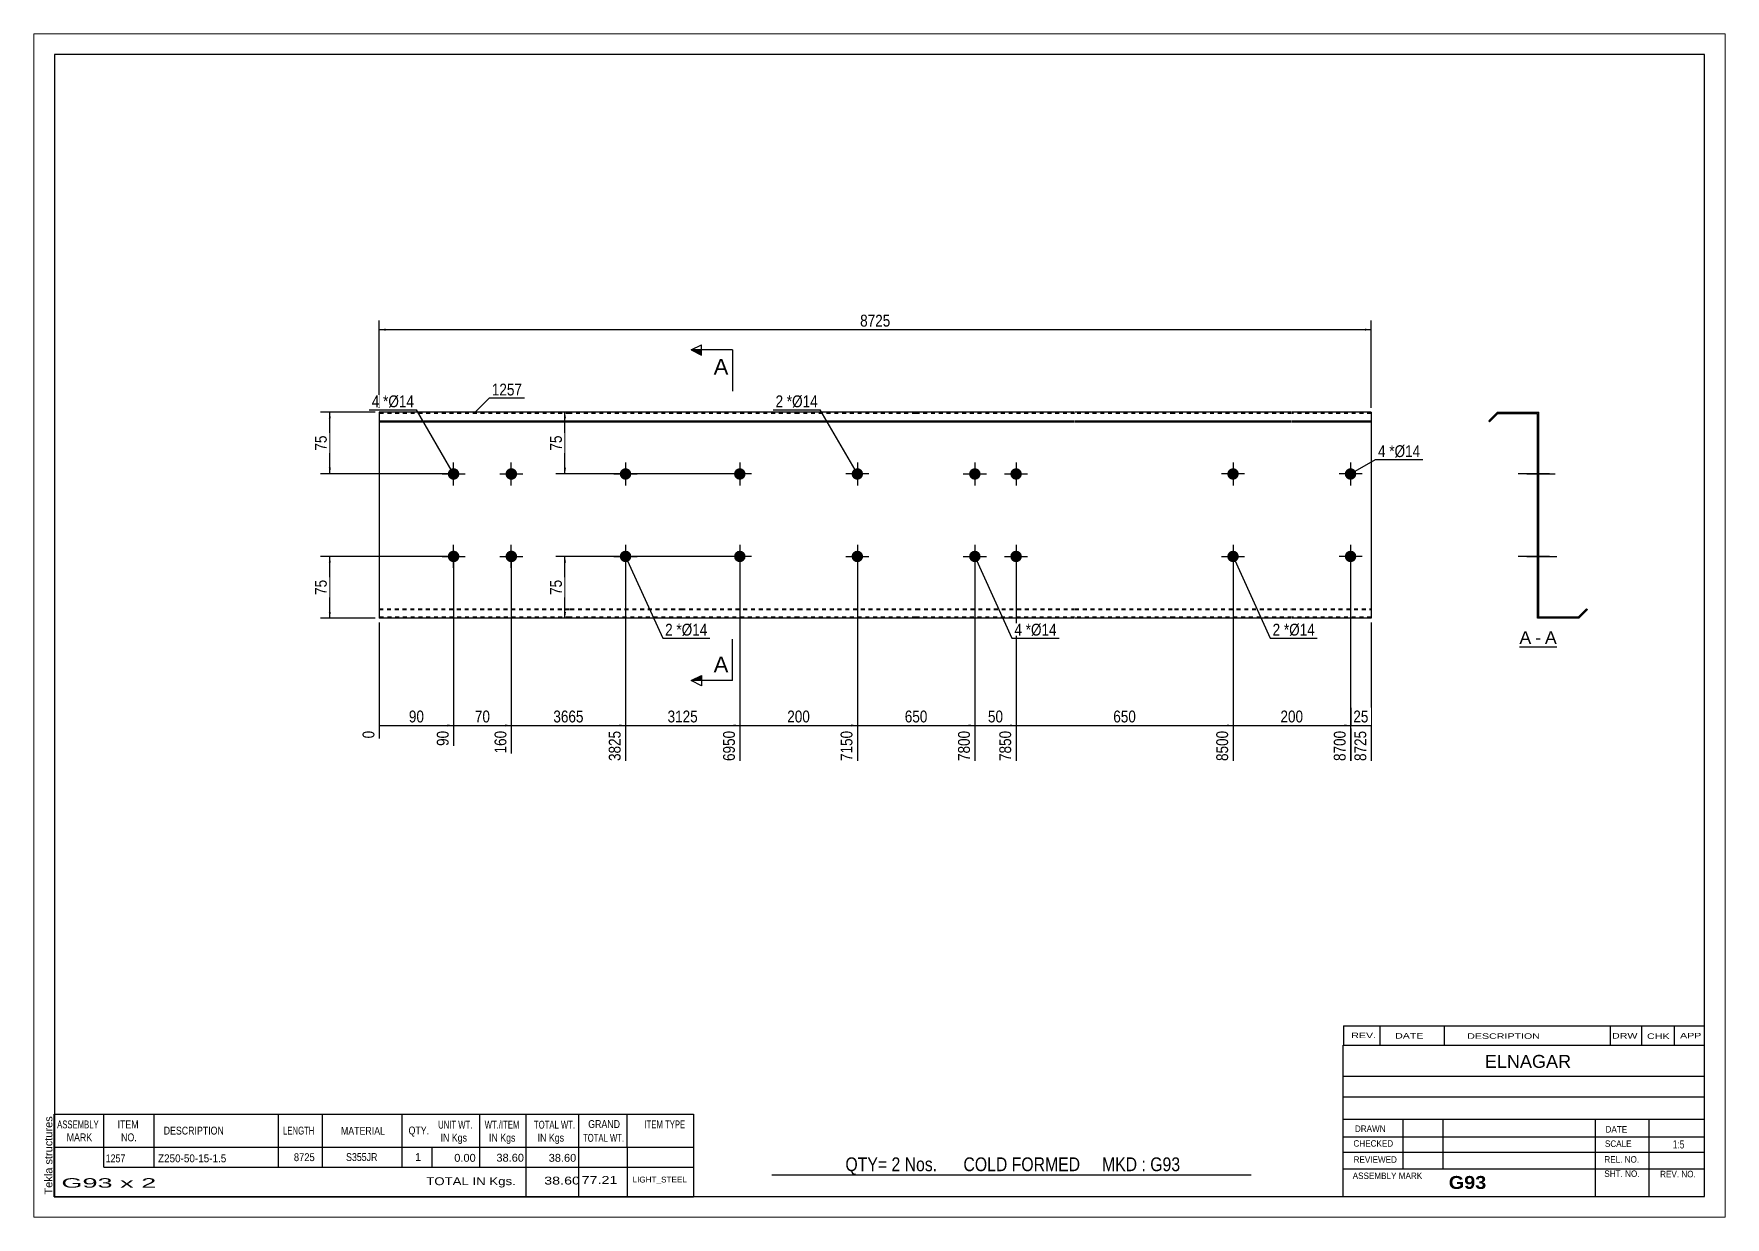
# Paper-space layout 'Layout1' of a CAD drawing. Header units: millimetres. Extents: x 0 to 410, y 0 to 287.
# The model-space entities are those that its viewports show. They can reach past a viewport. Long polylines and large blocks are cut down to what shows.
import ezdxf

# ---------------------------------------------------------------- set-up
doc = ezdxf.new("R2010")
doc.units = ezdxf.units.MM
doc.linetypes.add('DXK_LINE_DOT1', pattern=[1.8814, 0.9407, -0.9407])
doc.layers.add('Viewport layer', color=7, linetype='Continuous', plot=False)
doc.styles.add('Arial', font='ARIAL.TTF', dxfattribs={"height": 0.2})
doc.styles.add('Arial Bold', font='ARIALBD.TTF', dxfattribs={"height": 0.2})
doc.styles.add('Arial Narrow', font='ARIALN.TTF', dxfattribs={"height": 0.2})

# ---------------------------------------------------------------- blocks, each defined once
blk = doc.blocks.new('Unknown-629276548-2750')
at = {"color": 5, "linetype": 'Continuous'}
for p, q in [((321.25, 111.75), (-78.75, 111.75)), ((-78.75, 111.75), (-78.75, -165.25)), ((321.25, -165.25), (321.25, 111.75)), ((-78.75, -165.25), (321.25, -165.25))]:
    blk.add_line(p, q, dxfattribs=at)
at = {"color": 174, "linetype": 'Continuous', "style": 'Arial'}
blk.add_text('Tekla structures', height=1.9102, rotation=90, dxfattribs=at).set_placement((-79.25, -164.75))
blk = doc.blocks.new('Unknown-629276548-12 - 2345')
at = {"color": 7, "linetype": 'Continuous'}
blk.add_line((276.38, -31.95), (285.41, -31.95), dxfattribs=at)
at = {"color": 0, "linetype": 'Continuous'}
blk.add_wipeout([(279.22, -31.2), (279.22, -28), (276.38, -28), (276.38, -31.2)], dxfattribs=at)
blk.add_wipeout([(281.6, -31.2), (281.6, -28), (280.18, -28), (280.18, -31.2)], dxfattribs=at)
at = {"color": 96, "linetype": 'Continuous', "style": 'Arial'}
blk.add_text('A', height=3.06, dxfattribs=at).set_placement((276.38, -31.2))
at = {"color": 0, "linetype": 'Continuous'}
blk.add_wipeout([(285.41, -31.2), (285.41, -28), (282.56, -28), (282.56, -31.2)], dxfattribs=at)
at = {"color": 96, "linetype": 'Continuous', "style": 'Arial'}
for s, p in [('A', (282.56, -31.2)), ('-', (280.18, -31.2))]:
    blk.add_text(s, height=3.06, dxfattribs=at).set_placement(p)
blk = doc.blocks.new('Bolt-629276548-2340 - 2331')
at = {"linetype": 'Continuous'}
blk.add_hatch(color=3, dxfattribs=at).paths.add_polyline_path([(208.35, 10, -1), (205.55, 10, -1)])
at = {"color": 3, "linetype": 'Continuous'}
for p, q in [((206.95, 12.8), (206.95, 7.2)), ((209.75, 10), (204.15, 10))]:
    blk.add_line(p, q, dxfattribs=at)
blk = doc.blocks.new('Part-629276548-2334 - 2331')
at = {"color": 2, "linetype": 'Continuous'}
for p, q in [((0, 25), (0, -25)), ((46.19, 25), (0, 25)), ((73.09, 25), (46.29, 25)), ((101.58, 25), (73.19, 25)), ((130.07, 25), (101.68, 25)), ((168.56, 25), (130.17, 25)), ((192.66, 25), (168.66, 25)), ((221.15, 25), (192.76, 25)), ((240.44, 25), (221.25, 25)), ((240.44, 25), (240.44, -25)), ((0, 22.88), (46.19, 22.88)), ((0, 22.67), (46.19, 22.67)), ((46.29, 22.88), (73.09, 22.88)), ((46.29, 22.67), (73.09, 22.67)), ((73.19, 22.88), (101.58, 22.88)), ((73.19, 22.67), (101.58, 22.67)), ((101.68, 22.88), (130.07, 22.88)), ((101.68, 22.67), (130.07, 22.67)), ((130.17, 22.88), (168.56, 22.88)), ((130.17, 22.67), (168.56, 22.67)), ((168.66, 22.88), (192.66, 22.88)), ((168.66, 22.67), (192.66, 22.67)), ((192.76, 22.88), (221.15, 22.88)), ((192.76, 22.67), (221.15, 22.67)), ((221.25, 22.88), (240.44, 22.88)), ((221.25, 22.67), (240.44, 22.67)), ((46.19, -25), (0, -25)), ((73.09, -25), (46.29, -25)), ((101.58, -25), (73.19, -25)), ((130.07, -25), (101.68, -25)), ((168.56, -25), (130.17, -25)), ((192.66, -25), (168.66, -25)), ((221.15, -25), (192.76, -25)), ((240.44, -25), (221.25, -25))]:
    blk.add_line(p, q, dxfattribs=at)
at = {"color": 7, "linetype": 'DXK_LINE_DOT1'}
for p, q in [((46.19, 24.7), (0, 24.7)), ((73.09, 24.7), (46.29, 24.7)), ((101.58, 24.7), (73.19, 24.7)), ((130.07, 24.7), (101.68, 24.7)), ((168.56, 24.7), (130.17, 24.7)), ((192.66, 24.7), (168.66, 24.7)), ((221.15, 24.7), (192.76, 24.7)), ((240.44, 24.7), (221.25, 24.7)), ((0, -22.67), (46.19, -22.67)), ((0, -22.88), (46.19, -22.88)), ((46.29, -22.67), (73.09, -22.67)), ((46.29, -22.88), (73.09, -22.88)), ((73.19, -22.67), (101.58, -22.67)), ((73.19, -22.88), (101.58, -22.88)), ((101.68, -22.67), (130.07, -22.67)), ((101.68, -22.88), (130.07, -22.88)), ((130.17, -22.67), (168.56, -22.67)), ((130.17, -22.88), (168.56, -22.88)), ((168.66, -22.67), (192.66, -22.67)), ((168.66, -22.88), (192.66, -22.88)), ((192.76, -22.67), (221.15, -22.67)), ((192.76, -22.88), (221.15, -22.88)), ((221.25, -22.67), (240.44, -22.67)), ((221.25, -22.88), (240.44, -22.88)), ((46.19, -24.7), (0, -24.7)), ((73.09, -24.7), (46.29, -24.7)), ((101.58, -24.7), (73.19, -24.7)), ((130.07, -24.7), (101.68, -24.7)), ((168.56, -24.7), (130.17, -24.7)), ((192.66, -24.7), (168.66, -24.7)), ((221.15, -24.7), (192.76, -24.7)), ((240.44, -24.7), (221.25, -24.7))]:
    blk.add_line(p, q, dxfattribs=at)
blk = doc.blocks.new('Bolt-629276548-2335 - 2331')
at = {"linetype": 'Continuous'}
for points in [[(88.79, -10, -1), (85.99, -10, -1)], [(236.84, -10, -1), (234.04, -10, -1)]]:
    blk.add_hatch(color=3, dxfattribs=at).paths.add_polyline_path(points)
at = {"color": 3, "linetype": 'Continuous'}
for p, q in [((87.39, -7.2), (87.39, -12.8)), ((235.44, -7.2), (235.44, -12.8)), ((90.19, -10), (84.59, -10)), ((238.24, -10), (232.64, -10))]:
    blk.add_line(p, q, dxfattribs=at)
blk = doc.blocks.new('Bolt-629276548-2336 - 2331')
at = {"linetype": 'Continuous'}
for points in [[(88.79, 10, -1), (85.99, 10, -1)], [(236.84, 10, -1), (234.04, 10, -1)]]:
    blk.add_hatch(color=3, dxfattribs=at).paths.add_polyline_path(points)
at = {"color": 3, "linetype": 'Continuous'}
for p, q in [((87.39, 12.8), (87.39, 7.2)), ((235.44, 12.8), (235.44, 7.2)), ((90.19, 10), (84.59, 10)), ((238.24, 10), (232.64, 10))]:
    blk.add_line(p, q, dxfattribs=at)
blk = doc.blocks.new('Bolt-629276548-2337 - 2331')
at = {"linetype": 'Continuous'}
for points in [[(145.76, 10, -1), (142.96, 10, -1)], [(155.76, 10, -1), (152.96, 10, -1)], [(145.76, -10, -1), (142.96, -10, -1)], [(155.76, -10, -1), (152.96, -10, -1)]]:
    blk.add_hatch(color=3, dxfattribs=at).paths.add_polyline_path(points)
at = {"color": 3, "linetype": 'Continuous'}
for p, q in [((144.36, 12.8), (144.36, 7.2)), ((154.36, 12.8), (154.36, 7.2)), ((141.56, 10), (147.16, 10)), ((151.56, 10), (157.16, 10)), ((144.36, -7.2), (144.36, -12.8)), ((154.36, -7.2), (154.36, -12.8)), ((141.56, -10), (147.16, -10)), ((151.56, -10), (157.16, -10))]:
    blk.add_line(p, q, dxfattribs=at)
blk = doc.blocks.new('Bolt-629276548-2338 - 2331')
at = {"linetype": 'Continuous'}
blk.add_hatch(color=3, dxfattribs=at).paths.add_polyline_path([(117.28, -10, -1), (114.48, -10, -1)])
at = {"color": 3, "linetype": 'Continuous'}
for p, q in [((115.88, -7.2), (115.88, -12.8)), ((113.08, -10), (118.68, -10))]:
    blk.add_line(p, q, dxfattribs=at)
blk = doc.blocks.new('Bolt-629276548-2339 - 2331')
at = {"linetype": 'Continuous'}
blk.add_hatch(color=3, dxfattribs=at).paths.add_polyline_path([(208.35, -10, -1), (205.55, -10, -1)])
at = {"color": 3, "linetype": 'Continuous'}
for p, q in [((206.95, -7.2), (206.95, -12.8)), ((204.15, -10), (209.75, -10))]:
    blk.add_line(p, q, dxfattribs=at)
blk = doc.blocks.new('Bolt-629276548-2341 - 2331')
at = {"linetype": 'Continuous'}
blk.add_hatch(color=3, dxfattribs=at).paths.add_polyline_path([(117.28, 10, -1), (114.48, 10, -1)])
at = {"color": 3, "linetype": 'Continuous'}
for p, q in [((115.88, 12.8), (115.88, 7.2)), ((118.68, 10), (113.08, 10))]:
    blk.add_line(p, q, dxfattribs=at)
blk = doc.blocks.new('Bolt-629276548-2342 - 2331')
at = {"linetype": 'Continuous'}
for points in [[(61.09, 10, -1), (58.29, 10, -1)], [(61.09, -10, -1), (58.29, -10, -1)]]:
    blk.add_hatch(color=3, dxfattribs=at).paths.add_polyline_path(points)
at = {"color": 3, "linetype": 'Continuous'}
for p, q in [((59.69, 12.8), (59.69, 7.2)), ((56.89, 10), (62.49, 10)), ((59.69, -7.2), (59.69, -12.8)), ((56.89, -10), (62.49, -10))]:
    blk.add_line(p, q, dxfattribs=at)
blk = doc.blocks.new('Bolt-629276548-2343 - 2331')
at = {"linetype": 'Continuous'}
for points in [[(16.6, 10), (16.63, 10.29), (16.72, 10.57), (16.87, 10.82), (17.06, 11.04), (17.3, 11.21), (17.57, 11.33), (17.85, 11.39), (18.15, 11.39), (18.43, 11.33), (18.7, 11.21), (18.94, 11.04), (19.13, 10.82), (19.28, 10.57), (19.37, 10.29), (19.4, 10), (19.37, 9.71), (19.28, 9.43), (19.13, 9.18), (18.94, 8.96), (18.7, 8.79), (18.43, 8.67), (18.15, 8.61), (17.85, 8.61), (17.57, 8.67), (17.3, 8.79), (17.06, 8.96), (16.87, 9.18), (16.72, 9.43), (16.63, 9.71)], [(30.6, 10), (30.63, 10.29), (30.72, 10.57), (30.87, 10.82), (31.06, 11.04), (31.3, 11.21), (31.57, 11.33), (31.85, 11.39), (32.15, 11.39), (32.43, 11.33), (32.7, 11.21), (32.94, 11.04), (33.13, 10.82), (33.28, 10.57), (33.37, 10.29), (33.4, 10), (33.37, 9.71), (33.28, 9.43), (33.13, 9.18), (32.94, 8.96), (32.7, 8.79), (32.43, 8.67), (32.15, 8.61), (31.85, 8.61), (31.57, 8.67), (31.3, 8.79), (31.06, 8.96), (30.87, 9.18), (30.72, 9.43), (30.63, 9.71)], [(16.6, -10), (16.63, -9.71), (16.72, -9.43), (16.87, -9.18), (17.06, -8.96), (17.3, -8.79), (17.57, -8.67), (17.85, -8.61), (18.15, -8.61), (18.43, -8.67), (18.7, -8.79), (18.94, -8.96), (19.13, -9.18), (19.28, -9.43), (19.37, -9.71), (19.4, -10), (19.37, -10.29), (19.28, -10.57), (19.13, -10.82), (18.94, -11.04), (18.7, -11.21), (18.43, -11.33), (18.15, -11.39), (17.85, -11.39), (17.57, -11.33), (17.3, -11.21), (17.06, -11.04), (16.87, -10.82), (16.72, -10.57), (16.63, -10.29)], [(30.6, -10), (30.63, -9.71), (30.72, -9.43), (30.87, -9.18), (31.06, -8.96), (31.3, -8.79), (31.57, -8.67), (31.85, -8.61), (32.15, -8.61), (32.43, -8.67), (32.7, -8.79), (32.94, -8.96), (33.13, -9.18), (33.28, -9.43), (33.37, -9.71), (33.4, -10), (33.37, -10.29), (33.28, -10.57), (33.13, -10.82), (32.94, -11.04), (32.7, -11.21), (32.43, -11.33), (32.15, -11.39), (31.85, -11.39), (31.57, -11.33), (31.3, -11.21), (31.06, -11.04), (30.87, -10.82), (30.72, -10.57), (30.63, -10.29)]]:
    blk.add_hatch(color=3, dxfattribs=at).paths.add_polyline_path(points)
at = {"color": 3, "linetype": 'Continuous'}
for p, q in [((18, 7.2), (18, 12.8)), ((32, 7.2), (32, 12.8)), ((15.2, 10), (20.8, 10)), ((29.2, 10), (34.8, 10)), ((18, -12.8), (18, -7.2)), ((32, -12.8), (32, -7.2)), ((15.2, -10), (20.8, -10)), ((29.2, -10), (34.8, -10))]:
    blk.add_line(p, q, dxfattribs=at)
blk = doc.blocks.new('Bolt-629276548-2347 - 2345')
at = {"linetype": 'Continuous'}
blk.add_hatch(color=3, dxfattribs=at).paths.add_polyline_path([(281.04, -11.4), (281.04, -8.6), (280.74, -8.6), (280.74, -11.4)])
blk.add_hatch(color=3, dxfattribs=at).paths.add_polyline_path([(281.04, -11.4), (281.04, -8.6), (280.74, -8.6), (280.74, -11.4)])
at = {"color": 3, "linetype": 'Continuous'}
for p, q in [((282.64, -10), (276.04, -10)), ((282.64, -10), (276.04, -10)), ((281.04, -8.6), (280.74, -8.6)), ((281.04, -8.6), (280.74, -8.6)), ((281.04, -11.4), (280.74, -11.4)), ((281.04, -11.4), (280.74, -11.4))]:
    blk.add_line(p, q, dxfattribs=at)
blk = doc.blocks.new('Bolt-629276548-2355 - 2345')
at = {"linetype": 'Continuous'}
for points in [[(280.74, 11.4), (280.74, 8.6), (281.04, 8.6), (281.04, 11.4)], [(280.74, 11.4), (280.74, 8.6), (281.04, 8.6), (281.04, 11.4)], [(280.74, -8.6), (280.74, -11.4), (281.04, -11.4), (281.04, -8.6)], [(280.74, -8.6), (280.74, -11.4), (281.04, -11.4), (281.04, -8.6)]]:
    blk.add_hatch(color=3, dxfattribs=at).paths.add_polyline_path(points)
at = {"color": 3, "linetype": 'Continuous'}
for p, q in [((283.64, 10), (277.04, 10)), ((283.64, 10), (277.04, 10)), ((281.04, 11.4), (280.74, 11.4)), ((281.04, 11.4), (280.74, 11.4)), ((281.04, 8.6), (280.74, 8.6)), ((281.04, 8.6), (280.74, 8.6)), ((283.64, -10), (277.04, -10)), ((283.64, -10), (277.04, -10)), ((281.04, -8.6), (280.74, -8.6)), ((281.04, -8.6), (280.74, -8.6)), ((281.04, -11.4), (280.74, -11.4)), ((281.04, -11.4), (280.74, -11.4))]:
    blk.add_line(p, q, dxfattribs=at)
blk = doc.blocks.new('Part-629276548-2346 - 2345')
at = {"color": 2, "linetype": 'Continuous'}
for p, q in [((271.04, 25), (268.92, 22.88)), ((269.13, 22.67), (271.17, 24.7)), ((271.04, 25), (281.04, 25)), ((271.17, 24.7), (280.74, 24.7)), ((280.74, -25), (280.74, 24.7)), ((281.04, -24.7), (281.04, 25)), ((268.92, 22.88), (269.13, 22.67)), ((290.62, -24.7), (292.65, -22.67)), ((292.86, -22.88), (290.74, -25)), ((292.65, -22.67), (292.86, -22.88)), ((290.74, -25), (280.74, -25)), ((290.62, -24.7), (281.04, -24.7))]:
    blk.add_line(p, q, dxfattribs=at)
blk = doc.blocks.new('Bolt-629276548-2348 - 2345')
at = {"linetype": 'Continuous'}
blk.add_hatch(color=3, dxfattribs=at).paths.add_polyline_path([(281.04, 8.6), (281.04, 11.4), (280.74, 11.4), (280.74, 8.6)])
blk.add_hatch(color=3, dxfattribs=at).paths.add_polyline_path([(281.04, 8.6), (281.04, 11.4), (280.74, 11.4), (280.74, 8.6)])
at = {"color": 3, "linetype": 'Continuous'}
for p, q in [((282.64, 10), (276.04, 10)), ((282.64, 10), (276.04, 10)), ((281.04, 11.4), (280.74, 11.4)), ((281.04, 11.4), (280.74, 11.4)), ((281.04, 8.6), (280.74, 8.6)), ((281.04, 8.6), (280.74, 8.6))]:
    blk.add_line(p, q, dxfattribs=at)
blk = doc.blocks.new('Bolt-629276548-2349 - 2345')
at = {"linetype": 'Continuous'}
for points in [[(281.04, 8.6), (281.04, 11.4), (280.74, 11.4), (280.74, 8.6)], [(281.04, 8.6), (281.04, 11.4), (280.74, 11.4), (280.74, 8.6)], [(281.04, -11.4), (281.04, -8.6), (280.74, -8.6), (280.74, -11.4)], [(281.04, -11.4), (281.04, -8.6), (280.74, -8.6), (280.74, -11.4)]]:
    blk.add_hatch(color=3, dxfattribs=at).paths.add_polyline_path(points)
at = {"color": 3, "linetype": 'Continuous'}
for p, q in [((278.14, 10), (284.74, 10)), ((278.14, 10), (284.74, 10)), ((280.74, 11.4), (281.04, 11.4)), ((280.74, 11.4), (281.04, 11.4)), ((280.74, 8.6), (281.04, 8.6)), ((280.74, 8.6), (281.04, 8.6)), ((278.14, -10), (284.74, -10)), ((278.14, -10), (284.74, -10)), ((280.74, -8.6), (281.04, -8.6)), ((280.74, -8.6), (281.04, -8.6)), ((280.74, -11.4), (281.04, -11.4)), ((280.74, -11.4), (281.04, -11.4))]:
    blk.add_line(p, q, dxfattribs=at)
blk = doc.blocks.new('Bolt-629276548-2350 - 2345')
at = {"linetype": 'Continuous'}
blk.add_hatch(color=3, dxfattribs=at).paths.add_polyline_path([(281.04, -11.4), (281.04, -8.6), (280.74, -8.6), (280.74, -11.4)])
at = {"color": 3, "linetype": 'Continuous'}
for p, q in [((278.84, -10), (285.44, -10)), ((280.74, -8.6), (281.04, -8.6)), ((280.74, -11.4), (281.04, -11.4))]:
    blk.add_line(p, q, dxfattribs=at)
blk = doc.blocks.new('Bolt-629276548-2351 - 2345')
at = {"linetype": 'Continuous'}
blk.add_hatch(color=3, dxfattribs=at).paths.add_polyline_path([(281.04, -11.4), (281.04, -8.6), (280.74, -8.6), (280.74, -11.4)])
at = {"color": 3, "linetype": 'Continuous'}
for p, q in [((278.84, -10), (285.44, -10)), ((280.74, -8.6), (281.04, -8.6)), ((280.74, -11.4), (281.04, -11.4))]:
    blk.add_line(p, q, dxfattribs=at)
blk = doc.blocks.new('Bolt-629276548-2352 - 2345')
at = {"linetype": 'Continuous'}
blk.add_hatch(color=3, dxfattribs=at).paths.add_polyline_path([(281.04, 8.6), (281.04, 11.4), (280.74, 11.4), (280.74, 8.6)])
at = {"color": 3, "linetype": 'Continuous'}
for p, q in [((282.64, 10), (276.04, 10)), ((281.04, 11.4), (280.74, 11.4)), ((281.04, 8.6), (280.74, 8.6))]:
    blk.add_line(p, q, dxfattribs=at)
blk = doc.blocks.new('Bolt-629276548-2353 - 2345')
at = {"linetype": 'Continuous'}
blk.add_hatch(color=3, dxfattribs=at).paths.add_polyline_path([(281.04, 8.6), (281.04, 11.4), (280.74, 11.4), (280.74, 8.6)])
at = {"color": 3, "linetype": 'Continuous'}
for p, q in [((282.64, 10), (276.04, 10)), ((281.04, 11.4), (280.74, 11.4)), ((281.04, 8.6), (280.74, 8.6))]:
    blk.add_line(p, q, dxfattribs=at)
blk = doc.blocks.new('Bolt-629276548-2354 - 2345')
at = {"linetype": 'Continuous'}
for points in [[(281.04, 8.6), (281.04, 11.4), (280.74, 11.4), (280.74, 8.6)], [(281.04, -11.4), (281.04, -8.6), (280.74, -8.6), (280.74, -11.4)]]:
    blk.add_hatch(color=3, dxfattribs=at).paths.add_polyline_path(points)
at = {"color": 3, "linetype": 'Continuous'}
for p, q in [((280.74, 11.4), (281.04, 11.4)), ((280.74, 10), (285.04, 10)), ((280.74, 8.6), (281.04, 8.6)), ((280.74, -8.6), (281.04, -8.6)), ((280.74, -10), (285.04, -10)), ((280.74, -11.4), (281.04, -11.4))]:
    blk.add_line(p, q, dxfattribs=at)
blk = doc.blocks.new('StraightDimension-629276548-2365 - 2331')
at = {"linetype": 'Continuous'}
blk.add_hatch(color=7, dxfattribs=at).paths.add_polyline_path([(238.94, -50.75), (240.44, -51), (238.94, -51.25)])
at = {"color": 7, "linetype": 'Continuous'}
for p, q in [((235.44, -11), (235.44, -59.61)), ((240.44, -26), (240.44, -59.61)), ((235.44, -51), (240.44, -51))]:
    blk.add_line(p, q, dxfattribs=at)
at = {"color": 0}
blk.add_wipeout([(240.37, -50.85), (240.37, -46.65), (235.51, -46.65), (235.51, -50.85)], dxfattribs=at)
at = {"color": 0, "linetype": 'Continuous'}
blk.add_wipeout([(239.84, -51.7), (235.64, -51.7), (235.64, -60.21), (239.84, -60.21)], dxfattribs=at)
at = {"color": 3, "style": 'Arial Narrow'}
blk.add_text('25', height=2.863, dxfattribs=at).set_placement((236.11, -50.25))
at = {"color": 3, "linetype": 'Continuous', "style": 'Arial Narrow'}
blk.add_text('8725', height=2.863, rotation=90.0002, dxfattribs=at).set_placement((239.24, -59.61))
blk = doc.blocks.new('StraightDimension-629276548-2430 - 2331')
at = {"linetype": 'Continuous'}
for points in [[(44.75, -11.5), (45, -10), (45.25, -11.5)], [(45.25, -23.5), (45, -25), (44.75, -23.5)]]:
    blk.add_hatch(color=7, dxfattribs=at).paths.add_polyline_path(points)
at = {"color": 7, "linetype": 'Continuous'}
for p, q in [((86.39, -10), (42.75, -10)), ((45, -25), (45, -10)), ((58.69, -25), (42.75, -25))]:
    blk.add_line(p, q, dxfattribs=at)
at = {"color": 0}
blk.add_wipeout([(44.85, -15.07), (40.65, -15.07), (40.65, -19.93), (44.85, -19.93)], dxfattribs=at)
at = {"color": 3, "style": 'Arial Narrow'}
blk.add_text('75', height=2.863, rotation=90.0002, dxfattribs=at).set_placement((44.25, -19.33))
blk = doc.blocks.new('StraightDimension-629276548-2366 - 2331')
at = {"linetype": 'Continuous'}
blk.add_hatch(color=7, dxfattribs=at).paths.add_polyline_path([(233.94, -50.75), (235.44, -51), (233.94, -51.25)])
at = {"color": 7, "linetype": 'Continuous'}
for p, q in [((206.95, -11), (206.95, -59.61)), ((235.44, -11), (235.44, -59.61)), ((206.95, -51), (235.44, -51))]:
    blk.add_line(p, q, dxfattribs=at)
at = {"color": 0}
blk.add_wipeout([(224.54, -50.85), (224.54, -46.65), (217.85, -46.65), (217.85, -50.85)], dxfattribs=at)
at = {"color": 0, "linetype": 'Continuous'}
blk.add_wipeout([(234.84, -51.7), (230.64, -51.7), (230.64, -60.21), (234.84, -60.21)], dxfattribs=at)
at = {"color": 3, "style": 'Arial Narrow'}
blk.add_text('200', height=2.863, dxfattribs=at).set_placement((218.45, -50.25))
at = {"color": 3, "linetype": 'Continuous', "style": 'Arial Narrow'}
blk.add_text('8700', height=2.863, rotation=90.0002, dxfattribs=at).set_placement((234.24, -59.61))
blk = doc.blocks.new('StraightDimension-629276548-2367 - 2331')
at = {"linetype": 'Continuous'}
blk.add_hatch(color=7, dxfattribs=at).paths.add_polyline_path([(205.45, -50.75), (206.95, -51), (205.45, -51.25)])
at = {"color": 7, "linetype": 'Continuous'}
for p, q in [((154.36, -11), (154.36, -59.61)), ((206.95, -11), (206.95, -59.61)), ((154.36, -51), (206.95, -51))]:
    blk.add_line(p, q, dxfattribs=at)
at = {"color": 0}
blk.add_wipeout([(184, -50.85), (184, -46.65), (177.32, -46.65), (177.32, -50.85)], dxfattribs=at)
at = {"color": 0, "linetype": 'Continuous'}
blk.add_wipeout([(206.35, -51.7), (202.15, -51.7), (202.15, -60.21), (206.35, -60.21)], dxfattribs=at)
at = {"color": 3, "style": 'Arial Narrow'}
blk.add_text('650', height=2.863, dxfattribs=at).set_placement((177.92, -50.25))
at = {"color": 3, "linetype": 'Continuous', "style": 'Arial Narrow'}
blk.add_text('8500', height=2.863, rotation=90.0002, dxfattribs=at).set_placement((205.75, -59.61))
blk = doc.blocks.new('StraightDimension-629276548-2368 - 2331')
at = {"linetype": 'Continuous'}
blk.add_hatch(color=7, dxfattribs=at).paths.add_polyline_path([(152.86, -50.75), (154.36, -51), (152.86, -51.25)])
at = {"color": 7, "linetype": 'Continuous'}
for p, q in [((144.36, -11), (144.36, -59.61)), ((154.36, -11), (154.36, -59.61)), ((144.36, -51), (154.36, -51))]:
    blk.add_line(p, q, dxfattribs=at)
at = {"color": 0}
blk.add_wipeout([(151.79, -50.85), (151.79, -46.65), (146.94, -46.65), (146.94, -50.85)], dxfattribs=at)
at = {"color": 0, "linetype": 'Continuous'}
blk.add_wipeout([(153.76, -51.7), (149.56, -51.7), (149.56, -60.21), (153.76, -60.21)], dxfattribs=at)
at = {"color": 3, "style": 'Arial Narrow'}
blk.add_text('50', height=2.863, dxfattribs=at).set_placement((147.54, -50.25))
at = {"color": 3, "linetype": 'Continuous', "style": 'Arial Narrow'}
blk.add_text('7850', height=2.863, rotation=90.0002, dxfattribs=at).set_placement((153.16, -59.61))
blk = doc.blocks.new('StraightDimension-629276548-2369 - 2331')
at = {"linetype": 'Continuous'}
blk.add_hatch(color=7, dxfattribs=at).paths.add_polyline_path([(142.86, -50.75), (144.36, -51), (142.86, -51.25)])
at = {"color": 7, "linetype": 'Continuous'}
for p, q in [((115.88, -11), (115.88, -59.61)), ((144.36, -11), (144.36, -59.61)), ((115.88, -51), (144.36, -51))]:
    blk.add_line(p, q, dxfattribs=at)
at = {"color": 0}
blk.add_wipeout([(133.46, -50.85), (133.46, -46.65), (126.78, -46.65), (126.78, -50.85)], dxfattribs=at)
at = {"color": 0, "linetype": 'Continuous'}
blk.add_wipeout([(143.76, -51.7), (139.56, -51.7), (139.56, -60.21), (143.76, -60.21)], dxfattribs=at)
at = {"color": 3, "style": 'Arial Narrow'}
blk.add_text('650', height=2.863, dxfattribs=at).set_placement((127.38, -50.25))
at = {"color": 3, "linetype": 'Continuous', "style": 'Arial Narrow'}
blk.add_text('7800', height=2.863, rotation=90.0002, dxfattribs=at).set_placement((143.16, -59.61))
blk = doc.blocks.new('StraightDimension-629276548-2370 - 2331')
at = {"linetype": 'Continuous'}
blk.add_hatch(color=7, dxfattribs=at).paths.add_polyline_path([(114.38, -50.75), (115.88, -51), (114.38, -51.25)])
at = {"color": 7, "linetype": 'Continuous'}
for p, q in [((87.39, -11), (87.39, -59.61)), ((115.88, -11), (115.88, -59.61)), ((87.39, -51), (115.88, -51))]:
    blk.add_line(p, q, dxfattribs=at)
at = {"color": 0}
blk.add_wipeout([(104.97, -50.85), (104.97, -46.65), (98.29, -46.65), (98.29, -50.85)], dxfattribs=at)
at = {"color": 0, "linetype": 'Continuous'}
blk.add_wipeout([(115.28, -51.7), (111.08, -51.7), (111.08, -60.21), (115.28, -60.21)], dxfattribs=at)
at = {"color": 3, "style": 'Arial Narrow'}
blk.add_text('200', height=2.863, dxfattribs=at).set_placement((98.89, -50.25))
at = {"color": 3, "linetype": 'Continuous', "style": 'Arial Narrow'}
blk.add_text('7150', height=2.863, rotation=90.0002, dxfattribs=at).set_placement((114.68, -59.61))
blk = doc.blocks.new('StraightDimension-629276548-2371 - 2331')
at = {"linetype": 'Continuous'}
blk.add_hatch(color=7, dxfattribs=at).paths.add_polyline_path([(85.89, -50.75), (87.39, -51), (85.89, -51.25)])
at = {"color": 7, "linetype": 'Continuous'}
for p, q in [((59.69, -11), (59.69, -59.61)), ((87.39, -11), (87.39, -59.61)), ((59.69, -51), (87.39, -51))]:
    blk.add_line(p, q, dxfattribs=at)
at = {"color": 0}
blk.add_wipeout([(77.8, -50.85), (77.8, -46.65), (69.28, -46.65), (69.28, -50.85)], dxfattribs=at)
at = {"color": 0, "linetype": 'Continuous'}
blk.add_wipeout([(86.79, -51.7), (82.59, -51.7), (82.59, -60.21), (86.79, -60.21)], dxfattribs=at)
at = {"color": 3, "style": 'Arial Narrow'}
blk.add_text('3125', height=2.863, dxfattribs=at).set_placement((69.88, -50.25))
at = {"color": 3, "linetype": 'Continuous', "style": 'Arial Narrow'}
blk.add_text('6950', height=2.863, rotation=90.0002, dxfattribs=at).set_placement((86.19, -59.61))
blk = doc.blocks.new('StraightDimension-629276548-2436 - 2331')
at = {"linetype": 'Continuous'}
for points in [[(1.5, 44.75), (0, 45), (1.5, 45.25)], [(238.94, 45.25), (240.44, 45), (238.94, 44.75)]]:
    blk.add_hatch(color=7, dxfattribs=at).paths.add_polyline_path(points)
at = {"color": 7, "linetype": 'Continuous'}
for p, q in [((0, 26), (0, 47.25)), ((240.44, 26), (240.44, 47.25)), ((0, 45), (240.44, 45))]:
    blk.add_line(p, q, dxfattribs=at)
at = {"color": 0}
blk.add_wipeout([(124.48, 45.15), (124.48, 49.35), (115.96, 49.35), (115.96, 45.15)], dxfattribs=at)
at = {"color": 3, "style": 'Arial Narrow'}
blk.add_text('8725', height=2.863, dxfattribs=at).set_placement((116.56, 45.75))
blk = doc.blocks.new('StraightDimension-629276548-2372 - 2331')
at = {"linetype": 'Continuous'}
blk.add_hatch(color=7, dxfattribs=at).paths.add_polyline_path([(58.19, -50.75), (59.69, -51), (58.19, -51.25)])
at = {"color": 7, "linetype": 'Continuous'}
for p, q in [((32, -11), (32, -57.78)), ((59.69, -11), (59.69, -59.61)), ((32, -51), (59.69, -51))]:
    blk.add_line(p, q, dxfattribs=at)
at = {"color": 0}
blk.add_wipeout([(50.1, -50.85), (50.1, -46.65), (41.59, -46.65), (41.59, -50.85)], dxfattribs=at)
at = {"color": 0, "linetype": 'Continuous'}
blk.add_wipeout([(59.09, -51.7), (54.89, -51.7), (54.89, -60.21), (59.09, -60.21)], dxfattribs=at)
at = {"color": 3, "style": 'Arial Narrow'}
blk.add_text('3665', height=2.863, dxfattribs=at).set_placement((42.19, -50.25))
at = {"color": 3, "linetype": 'Continuous', "style": 'Arial Narrow'}
blk.add_text('3825', height=2.863, rotation=90.0002, dxfattribs=at).set_placement((58.49, -59.61))
blk = doc.blocks.new('StraightDimension-629276548-2373 - 2331')
at = {"linetype": 'Continuous'}
blk.add_hatch(color=7, dxfattribs=at).paths.add_polyline_path([(30.5, -50.75), (32, -51), (30.5, -51.25)])
at = {"color": 7, "linetype": 'Continuous'}
for p, q in [((18, -11), (18, -55.96)), ((32, -11), (32, -57.78)), ((18, -51), (32, -51))]:
    blk.add_line(p, q, dxfattribs=at)
at = {"color": 0}
blk.add_wipeout([(27.43, -50.85), (27.43, -46.65), (22.57, -46.65), (22.57, -50.85)], dxfattribs=at)
at = {"color": 0, "linetype": 'Continuous'}
blk.add_wipeout([(31.4, -51.7), (27.2, -51.7), (27.2, -58.38), (31.4, -58.38)], dxfattribs=at)
at = {"color": 3, "style": 'Arial Narrow'}
blk.add_text('70', height=2.863, dxfattribs=at).set_placement((23.17, -50.25))
at = {"color": 3, "linetype": 'Continuous', "style": 'Arial Narrow'}
blk.add_text('160', height=2.863, rotation=90.0002, dxfattribs=at).set_placement((30.8, -57.78))
blk = doc.blocks.new('StraightDimension-629276548-2374 - 2331')
at = {"linetype": 'Continuous'}
blk.add_hatch(color=7, dxfattribs=at).paths.add_polyline_path([(16.5, -50.75), (18, -51), (16.5, -51.25)])
at = {"color": 7, "linetype": 'Continuous'}
for p, q in [((18, -11), (18, -55.96)), ((0, -26), (0, -54.13)), ((0, -51), (18, -51))]:
    blk.add_line(p, q, dxfattribs=at)
at = {"color": 0}
blk.add_wipeout([(11.43, -50.85), (11.43, -46.65), (6.57, -46.65), (6.57, -50.85)], dxfattribs=at)
at = {"color": 0, "linetype": 'Continuous'}
blk.add_wipeout([(-0.6, -51.7), (-4.8, -51.7), (-4.8, -54.73), (-0.6, -54.73)], dxfattribs=at)
at = {"color": 3, "style": 'Arial Narrow'}
blk.add_text('90', height=2.863, dxfattribs=at).set_placement((7.17, -50.25))
at = {"color": 3, "linetype": 'Continuous', "style": 'Arial Narrow'}
blk.add_text('0', height=2.86, rotation=90.0002, dxfattribs=at).set_placement((-1.2, -54.13))
at = {"color": 0, "linetype": 'Continuous'}
blk.add_wipeout([(17.4, -51.7), (13.2, -51.7), (13.2, -56.56), (17.4, -56.56)], dxfattribs=at)
at = {"color": 3, "linetype": 'Continuous', "style": 'Arial Narrow'}
blk.add_text('90', height=2.863, rotation=90.0002, dxfattribs=at).set_placement((16.8, -55.96))
blk = doc.blocks.new('StraightDimension-629276548-2414 - 2331')
at = {"linetype": 'Continuous'}
for points in [[(-12.25, 23.5), (-12, 25), (-11.75, 23.5)], [(-11.75, 11.5), (-12, 10), (-12.25, 11.5)]]:
    blk.add_hatch(color=7, dxfattribs=at).paths.add_polyline_path(points)
at = {"color": 7, "linetype": 'Continuous'}
for p, q in [((-1, 25), (-14.25, 25)), ((-12, 10), (-12, 25)), ((17, 10), (-14.25, 10))]:
    blk.add_line(p, q, dxfattribs=at)
at = {"color": 0}
blk.add_wipeout([(-12.15, 19.93), (-16.35, 19.93), (-16.35, 15.07), (-12.15, 15.07)], dxfattribs=at)
at = {"color": 3, "style": 'Arial Narrow'}
blk.add_text('75', height=2.863, rotation=90.0002, dxfattribs=at).set_placement((-12.75, 15.67))
blk = doc.blocks.new('StraightDimension-629276548-2419 - 2331')
at = {"linetype": 'Continuous'}
for points in [[(-12.25, -11.5), (-12, -10), (-11.75, -11.5)], [(-11.75, -23.5), (-12, -25), (-12.25, -23.5)]]:
    blk.add_hatch(color=7, dxfattribs=at).paths.add_polyline_path(points)
at = {"color": 7, "linetype": 'Continuous'}
for p, q in [((17, -10), (-14.25, -10)), ((-12, -25), (-12, -10)), ((-1, -25), (-14.25, -25))]:
    blk.add_line(p, q, dxfattribs=at)
at = {"color": 0}
blk.add_wipeout([(-12.15, -15.07), (-16.35, -15.07), (-16.35, -19.93), (-12.15, -19.93)], dxfattribs=at)
at = {"color": 3, "style": 'Arial Narrow'}
blk.add_text('75', height=2.863, rotation=90.0002, dxfattribs=at).set_placement((-12.75, -19.33))
blk = doc.blocks.new('StraightDimension-629276548-2424 - 2331')
at = {"linetype": 'Continuous'}
for points in [[(44.75, 23.5), (45, 25), (45.25, 23.5)], [(45.25, 11.5), (45, 10), (44.75, 11.5)]]:
    blk.add_hatch(color=7, dxfattribs=at).paths.add_polyline_path(points)
at = {"color": 7, "linetype": 'Continuous'}
for p, q in [((58.69, 25), (42.75, 25)), ((45, 10), (45, 25)), ((86.39, 10), (42.75, 10))]:
    blk.add_line(p, q, dxfattribs=at)
at = {"color": 0}
blk.add_wipeout([(44.85, 19.93), (40.65, 19.93), (40.65, 15.07), (44.85, 15.07)], dxfattribs=at)
at = {"color": 3, "style": 'Arial Narrow'}
blk.add_text('75', height=2.863, rotation=90.0002, dxfattribs=at).set_placement((44.25, 15.67))
blk = doc.blocks.new('CBS_CALLOFF-629276548-2782')
at = {"color": 7, "linetype": 'Continuous'}
blk.add_line((95.13, -159.98), (211.36, -160), dxfattribs=at)
at = {"color": 3, "linetype": 'Continuous', "style": 'Arial Narrow'}
blk.add_text('QTY= 2 Nos.      COLD FORMED     MKD : G93', height=3.3405, dxfattribs=at).set_placement((112.99, -159.09))
blk = doc.blocks.new('CBS_BOM-629276548-2781')
at = {"color": 7, "linetype": 'Continuous'}
for p, q in [((-78.78, -153.28), (-78.78, -145.28)), ((-78.78, -145.28), (76.14, -145.28)), ((-66.78, -153.28), (-66.78, -145.28)), ((-54.59, -153.28), (-54.59, -145.28)), ((-24.43, -153.28), (-24.43, -145.28)), ((-13.75, -153.28), (-13.75, -145.28)), ((5.57, -153.28), (5.57, -145.28)), ((24.37, -153.28), (24.37, -145.28)), ((35.58, -153.28), (35.58, -145.28)), ((48.37, -153.28), (48.37, -145.28)), ((60.12, -153.28), (60.12, -145.28)), ((76.14, -145.29), (76.14, -153.27)), ((-78.78, -153.28), (76.14, -153.28)), ((-78.78, -158.08), (-78.78, -153.28)), ((-66.78, -158.08), (-66.78, -153.28)), ((-54.59, -158.08), (-54.59, -153.28)), ((-24.43, -158.08), (-24.43, -153.28)), ((-13.75, -158.08), (-13.75, -153.28)), ((5.57, -158.08), (5.57, -153.28)), ((12.83, -158.08), (12.83, -153.28)), ((24.37, -158.08), (24.37, -153.28)), ((35.58, -158.08), (35.58, -153.28)), ((48.37, -158.08), (48.37, -153.28)), ((60.14, -158.08), (60.14, -153.28)), ((76.14, -153.28), (76.14, -158.08)), ((-78.78, -165.28), (-78.78, -158.1)), ((-66.78, -158.08), (76.14, -158.08)), ((35.58, -165.28), (35.58, -158.1)), ((48.37, -165.28), (48.37, -158.1)), ((60.18, -165.28), (60.18, -158.1)), ((76.14, -158.08), (76.14, -165.28)), ((-78.78, -165.28), (76.14, -165.28))]:
    blk.add_line(p, q, dxfattribs=at)
at = {"color": 3, "linetype": 'Continuous', "style": 'Arial'}
for s, height, width, p in [('ASSEMBLY', 1.91, 0.7, (-78.1, -148.71)), ('ITEM', 1.91, 0.8, (-63.45, -148.71)), ('UNIT WT.', 1.91, 0.7, (14.26, -148.78)), ('WT./ITEM', 1.91, 0.7, (25.55, -148.78)), ('TOTAL WT.', 1.91, 0.7, (37.49, -148.78)), ('GRAND', 1.91, 0.8, (50.64, -148.62)), ('ITEM TYPE', 1.91, 0.7, (64.28, -148.7)), ('MARK', 1.91, 0.8, (-75.78, -151.84)), ('NO.', 1.91, 0.8, (-62.6, -151.84)), ('DESCRIPTION', 1.9102, 0.8, (-52.27, -150.21)), ('LENGTH', 1.91, 0.7, (-23.32, -150.21)), ('MATERIAL', 1.91, 0.8, (-9.3, -150.26)), ('QTY.', 1.91, 0.8, (7.09, -150.18)), ('IN Kgs', 1.91, 0.8, (14.84, -151.92)), ('IN Kgs', 1.91, 0.8, (26.59, -151.92)), ('IN Kgs', 1.91, 0.8, (38.38, -151.92)), ('TOTAL WT.', 1.91, 0.7, (49.38, -151.96))]:
    blk.add_text(s, height=height, dxfattribs=dict(at, width=width)).set_placement(p)
at = {"color": 7, "linetype": 'Continuous', "style": 'Arial'}
for s, height, width, p in [('1257', 1.91, 0.8, (-66.32, -156.93)), ('Z250-50-15-1.5', 1.9102, 0.9, (-53.65, -156.93)), ('8725', 1.91, 0.85, (-20.71, -156.65)), ('S355JR', 1.91, 0.8, (-8.06, -156.62))]:
    blk.add_text(s, height=height, dxfattribs=dict(at, width=width)).set_placement(p)
for s, p in [('1', (8.66, -156.62)), ('0.00', (18.17, -156.81)), ('38.60', (28.39, -156.78)), ('38.60', (41.06, -156.81))]:
    blk.add_text(s, height=1.91, dxfattribs=at).set_placement(p)
at = {"color": 6, "linetype": 'Continuous', "style": 'Arial'}
for s, height, width, p in [('G93 x 2', 2.292, 2.05, (-77.06, -163.09)), ('TOTAL IN Kgs.', 1.9102, 1.2, (11.38, -162.48)), ('38.60', 1.91, 1.3, (39.97, -162.33)), ('77.21', 1.91, 1.3, (49.04, -162.17))]:
    blk.add_text(s, height=height, dxfattribs=dict(at, width=width)).set_placement(p)
blk.add_text('LIGHT_STEEL', height=1.4135, dxfattribs=at).set_placement((61.39, -161.83))
blk = doc.blocks.new('CBS_NAME_BLOG-629276548-2783')
at = {"color": 7, "linetype": 'Continuous'}
for p, q in [((233.66, -128.5), (321.18, -128.5)), ((233.66, -165.21), (233.66, -128.5)), ((233.66, -136.04), (321.18, -136.04)), ((233.73, -141.09), (321.25, -141.09)), ((233.66, -146.46), (321.18, -146.46)), ((248.18, -158.57), (248.18, -146.47)), ((257.87, -158.54), (257.87, -146.47)), ((294.78, -165.21), (294.78, -146.48)), ((307.83, -165.21), (307.83, -146.47)), ((233.67, -150.76), (321.25, -150.74)), ((233.66, -154.51), (321.18, -154.51)), ((233.66, -158.55), (321.18, -158.55)), ((233.66, -165.25), (321.25, -165.25))]:
    blk.add_line(p, q, dxfattribs=at)
at = {"color": 3, "linetype": 'Continuous', "style": 'Arial'}
blk.add_text('ELNAGAR', height=3.133, dxfattribs=at).set_placement((267.98, -134.03))
at = {"color": 3, "linetype": 'Continuous'}
for s, height, style, width, p in [('CHECKED', 1.566, 'Arial', 0.9, (236.14, -153.14)), ('DRAWN', 1.566, 'Arial', 0.9, (236.49, -149.57)), ('SCALE', 1.566, 'Arial', 0.9, (297.1, -153.21)), ('DATE', 1.566, 'Arial', 0.9, (297.25, -149.73)), ('1:5', 1.957, 'Arial Narrow', 0.9, (313.55, -153.57)), ('REVIEWED', 1.566, 'Arial', 0.9, (236.18, -157.06)), ('REL. NO.', 1.566, 'Arial', 0.9, (296.96, -157.01)), ('ASSEMBLY MARK', 1.5663, 'Arial', 0.9, (235.96, -160.99)), ('SHT. NO.', 1.566, 'Arial', 0.9, (296.96, -160.48)), ('REV. NO.', 1.566, 'Arial', 0.9, (310.48, -160.57)), ('G93', 3.131, 'Arial Bold', 1.1, (259.24, -163.39))]:
    blk.add_text(s, height=height, dxfattribs=dict(at, style=style, width=width)).set_placement(p)
blk = doc.blocks.new('CBS_REVISION-629276548-2784')
at = {"color": 7, "linetype": 'Continuous'}
for p, q in [((233.74, -123.87), (321.24, -123.87)), ((233.74, -123.87), (233.74, -128.5)), ((242.54, -123.87), (242.54, -128.5)), ((258.13, -123.87), (258.13, -128.44)), ((298.39, -123.87), (298.39, -128.5)), ((305.93, -123.87), (305.93, -128.5)), ((313.88, -123.87), (313.88, -128.5)), ((233.74, -128.5), (321.24, -128.5))]:
    blk.add_line(p, q, dxfattribs=at)
at = {"color": 7, "style": 'Arial Narrow', "width": 1.7}
for s, height, p in [('REV.', 1.326, (235.6, -126.82)), ('DATE', 1.326, (246.23, -126.94)), ('DESCRIPTION', 1.3257, (263.71, -126.99)), ('DRW', 1.326, (298.82, -126.93)), ('CHK', 1.326, (307.31, -127.02)), ('APP', 1.326, (315.31, -126.87))]:
    blk.add_text(s, height=height, dxfattribs=at).set_placement(p)
blk = doc.blocks.new('SectionMark-629276548-2363 - 2331')
at = {"linetype": 'Continuous'}
for points in [[(78.11, 40.1), (78.11, 38.85), (75.61, 40.1)], [(78.11, -38.85), (78.11, -40.1), (75.61, -40.1)]]:
    blk.add_hatch(color=30, dxfattribs=at).paths.add_polyline_path(points)
at = {"color": 30, "linetype": 'Continuous'}
for p, q in [((75.61, 40.1), (78.11, 41.35)), ((78.11, 38.85), (78.11, 41.35)), ((75.61, 40.1), (78.11, 38.85)), ((75.61, -40.1), (78.11, -38.85)), ((78.11, -41.35), (75.61, -40.1)), ((78.11, -38.85), (78.11, -41.35))]:
    blk.add_line(p, q, dxfattribs=at)
at = {"color": 0, "linetype": 'Continuous'}
for points in [[(84.61, 34.1), (84.61, 38.1), (81.05, 38.1), (81.05, 34.1)], [(84.61, -38.1), (84.61, -34.1), (81.05, -34.1), (81.05, -38.1)]]:
    blk.add_wipeout(points, dxfattribs=at)
at = {"color": 30, "linetype": 'Continuous'}
for p, q in [((85.61, 40.1), (75.61, 40.1)), ((85.61, 40.1), (85.61, 30.1)), ((85.61, -40.1), (85.61, -30.1)), ((85.61, -40.1), (75.61, -40.1))]:
    blk.add_line(p, q, dxfattribs=at)
at = {"color": 96, "linetype": 'Continuous', "style": 'Arial'}
for p in [(81.05, 34.1), (81.05, -38.1)]:
    blk.add_text('A', height=3.82, dxfattribs=at).set_placement(p)
blk = doc.blocks.new('Mark-629276548-2439 - 2331')
at = {"color": 0}
blk.add_wipeout([(34.59, 29.04), (34.59, 32.04), (27.28, 32.04), (27.28, 29.04)], dxfattribs=at)
blk.add_wipeout([(34.59, 29.04), (34.59, 32.04), (27.28, 32.04), (27.28, 29.04)], dxfattribs=at)
at = {"color": 7, "linetype": 'Continuous'}
for p, q in [((23.15, 24.9), (26.68, 28.44)), ((26.68, 28.44), (35.19, 28.44))]:
    blk.add_line(p, q, dxfattribs=at)
at = {"color": 3, "style": 'Arial Narrow'}
blk.add_text('1257', height=2.863, dxfattribs=at).set_placement((27.28, 29.04))
blk = doc.blocks.new('MarkSet-629276548-2444 - 2331')
at = {"color": 0}
blk.add_wipeout([(243.93, 14.1), (243.93, 17.1), (242.1, 17.1), (242.1, 14.1)], dxfattribs=at)
blk.add_wipeout([(243.93, 14.1), (243.93, 17.1), (242.1, 17.1), (242.1, 14.1)], dxfattribs=at)
at = {"color": 7, "linetype": 'Continuous'}
blk.add_line((235.44, 10), (241.5, 13.5), dxfattribs=at)
at = {"color": 0}
blk.add_wipeout([(246.11, 14.1), (246.11, 17.1), (244.83, 17.1), (244.83, 14.1)], dxfattribs=at)
blk.add_wipeout([(246.11, 14.1), (246.11, 17.1), (244.83, 17.1), (244.83, 14.1)], dxfattribs=at)
at = {"color": 3, "style": 'Arial Narrow'}
blk.add_text('4', height=2.86, dxfattribs=at).set_placement((242.1, 14.1))
at = {"color": 0}
blk.add_wipeout([(252.32, 14.1), (252.32, 17.1), (246.11, 17.1), (246.11, 14.1)], dxfattribs=at)
blk.add_wipeout([(252.32, 14.1), (252.32, 17.1), (246.11, 17.1), (246.11, 14.1)], dxfattribs=at)
at = {"color": 7, "linetype": 'Continuous'}
blk.add_line((241.5, 13.5), (252.92, 13.5), dxfattribs=at)
at = {"color": 3, "style": 'Arial Narrow'}
for s, height, p in [('*', 2.86, (244.83, 14.1)), ('Ø14', 2.863, (246.11, 14.1))]:
    blk.add_text(s, height=height, dxfattribs=at).set_placement(p)
blk = doc.blocks.new('MarkSet-629276548-2449 - 2331')
at = {"color": 0}
blk.add_wipeout([(97.88, 26.19), (97.88, 29.19), (96.06, 29.19), (96.06, 26.19)], dxfattribs=at)
blk.add_wipeout([(97.88, 26.19), (97.88, 29.19), (96.06, 29.19), (96.06, 26.19)], dxfattribs=at)
blk.add_wipeout([(100.06, 26.19), (100.06, 29.19), (98.78, 29.19), (98.78, 26.19)], dxfattribs=at)
blk.add_wipeout([(100.06, 26.19), (100.06, 29.19), (98.78, 29.19), (98.78, 26.19)], dxfattribs=at)
at = {"color": 3, "style": 'Arial Narrow'}
blk.add_text('2', height=2.86, dxfattribs=at).set_placement((96.06, 26.19))
at = {"color": 0}
blk.add_wipeout([(106.28, 26.19), (106.28, 29.19), (100.06, 29.19), (100.06, 26.19)], dxfattribs=at)
blk.add_wipeout([(106.28, 26.19), (106.28, 29.19), (100.06, 29.19), (100.06, 26.19)], dxfattribs=at)
at = {"color": 7, "linetype": 'Continuous'}
for p in [(95.46, 25.59), (115.88, 10)]:
    blk.add_line(p, (106.88, 25.59), dxfattribs=at)
at = {"color": 3, "style": 'Arial Narrow'}
for s, height, p in [('*', 2.86, (98.78, 26.19)), ('Ø14', 2.863, (100.06, 26.19))]:
    blk.add_text(s, height=height, dxfattribs=at).set_placement(p)
blk = doc.blocks.new('MarkSet-629276548-2454 - 2331')
at = {"color": 0}
blk.add_wipeout([(218.38, -29.19), (218.38, -26.19), (216.55, -26.19), (216.55, -29.19)], dxfattribs=at)
blk.add_wipeout([(218.38, -29.19), (218.38, -26.19), (216.55, -26.19), (216.55, -29.19)], dxfattribs=at)
at = {"color": 7, "linetype": 'Continuous'}
blk.add_line((206.95, -10), (215.95, -29.79), dxfattribs=at)
at = {"color": 0}
blk.add_wipeout([(220.56, -29.19), (220.56, -26.19), (219.28, -26.19), (219.28, -29.19)], dxfattribs=at)
blk.add_wipeout([(220.56, -29.19), (220.56, -26.19), (219.28, -26.19), (219.28, -29.19)], dxfattribs=at)
at = {"color": 3, "style": 'Arial Narrow'}
blk.add_text('2', height=2.86, dxfattribs=at).set_placement((216.55, -29.19))
at = {"color": 0}
blk.add_wipeout([(226.77, -29.19), (226.77, -26.19), (220.56, -26.19), (220.56, -29.19)], dxfattribs=at)
blk.add_wipeout([(226.77, -29.19), (226.77, -26.19), (220.56, -26.19), (220.56, -29.19)], dxfattribs=at)
at = {"color": 7, "linetype": 'Continuous'}
blk.add_line((215.95, -29.79), (227.37, -29.79), dxfattribs=at)
at = {"color": 3, "style": 'Arial Narrow'}
for s, height, p in [('*', 2.86, (219.28, -29.19)), ('Ø14', 2.863, (220.56, -29.19))]:
    blk.add_text(s, height=height, dxfattribs=at).set_placement(p)
blk = doc.blocks.new('Mark-629276548-2457 - 2331')
at = {"color": 0}
blk.add_wipeout([(155.79, -29.19), (155.79, -26.19), (153.96, -26.19), (153.96, -29.19)], dxfattribs=at)
blk.add_wipeout([(155.79, -29.19), (155.79, -26.19), (153.96, -26.19), (153.96, -29.19)], dxfattribs=at)
at = {"color": 7, "linetype": 'Continuous'}
blk.add_line((144.36, -10), (153.36, -29.79), dxfattribs=at)
at = {"color": 0}
blk.add_wipeout([(157.97, -29.19), (157.97, -26.19), (156.69, -26.19), (156.69, -29.19)], dxfattribs=at)
blk.add_wipeout([(157.97, -29.19), (157.97, -26.19), (156.69, -26.19), (156.69, -29.19)], dxfattribs=at)
at = {"color": 3, "style": 'Arial Narrow'}
blk.add_text('4', height=2.86, dxfattribs=at).set_placement((153.96, -29.19))
at = {"color": 0}
blk.add_wipeout([(164.18, -29.19), (164.18, -26.19), (157.97, -26.19), (157.97, -29.19)], dxfattribs=at)
blk.add_wipeout([(164.18, -29.19), (164.18, -26.19), (157.97, -26.19), (157.97, -29.19)], dxfattribs=at)
at = {"color": 7, "linetype": 'Continuous'}
blk.add_line((153.36, -29.79), (164.78, -29.79), dxfattribs=at)
at = {"color": 3, "style": 'Arial Narrow'}
for s, height, p in [('*', 2.86, (156.69, -29.19)), ('Ø14', 2.863, (157.97, -29.19))]:
    blk.add_text(s, height=height, dxfattribs=at).set_placement(p)
blk = doc.blocks.new('Mark-629276548-2458 - 2331')
at = {"color": 0}
blk.add_wipeout([(71.12, -29.19), (71.12, -26.19), (69.29, -26.19), (69.29, -29.19)], dxfattribs=at)
blk.add_wipeout([(71.12, -29.19), (71.12, -26.19), (69.29, -26.19), (69.29, -29.19)], dxfattribs=at)
at = {"color": 7, "linetype": 'Continuous'}
blk.add_line((59.69, -10), (68.69, -29.79), dxfattribs=at)
at = {"color": 0}
blk.add_wipeout([(73.3, -29.19), (73.3, -26.19), (72.02, -26.19), (72.02, -29.19)], dxfattribs=at)
blk.add_wipeout([(73.3, -29.19), (73.3, -26.19), (72.02, -26.19), (72.02, -29.19)], dxfattribs=at)
at = {"color": 3, "style": 'Arial Narrow'}
blk.add_text('2', height=2.86, dxfattribs=at).set_placement((69.29, -29.19))
at = {"color": 0}
blk.add_wipeout([(79.51, -29.19), (79.51, -26.19), (73.3, -26.19), (73.3, -29.19)], dxfattribs=at)
blk.add_wipeout([(79.51, -29.19), (79.51, -26.19), (73.3, -26.19), (73.3, -29.19)], dxfattribs=at)
at = {"color": 7, "linetype": 'Continuous'}
blk.add_line((68.69, -29.79), (80.11, -29.79), dxfattribs=at)
at = {"color": 3, "style": 'Arial Narrow'}
for s, height, p in [('*', 2.86, (72.02, -29.19)), ('Ø14', 2.863, (73.3, -29.19))]:
    blk.add_text(s, height=height, dxfattribs=at).set_placement(p)
blk = doc.blocks.new('Mark-629276548-2459 - 2331')
at = {"color": 0}
blk.add_wipeout([(0.01, 26.19), (0.01, 29.19), (-1.82, 29.19), (-1.82, 26.19)], dxfattribs=at)
blk.add_wipeout([(0.01, 26.19), (0.01, 29.19), (-1.82, 29.19), (-1.82, 26.19)], dxfattribs=at)
blk.add_wipeout([(2.19, 26.19), (2.19, 29.19), (0.91, 29.19), (0.91, 26.19)], dxfattribs=at)
blk.add_wipeout([(2.19, 26.19), (2.19, 29.19), (0.91, 29.19), (0.91, 26.19)], dxfattribs=at)
at = {"color": 3, "style": 'Arial Narrow'}
blk.add_text('4', height=2.86, dxfattribs=at).set_placement((-1.82, 26.19))
at = {"color": 0}
blk.add_wipeout([(8.4, 26.19), (8.4, 29.19), (2.19, 29.19), (2.19, 26.19)], dxfattribs=at)
blk.add_wipeout([(8.4, 26.19), (8.4, 29.19), (2.19, 29.19), (2.19, 26.19)], dxfattribs=at)
at = {"color": 7, "linetype": 'Continuous'}
for p in [(-2.42, 25.59), (18, 10)]:
    blk.add_line(p, (9, 25.59), dxfattribs=at)
at = {"color": 3, "style": 'Arial Narrow'}
for s, height, p in [('*', 2.86, (0.91, 26.19)), ('Ø14', 2.863, (2.19, 26.19))]:
    blk.add_text(s, height=height, dxfattribs=at).set_placement(p)

msp = doc.modelspace()

# ---------------------------------------------------------------- block references
for name in ['Unknown-629276548-2750', 'Part-629276548-2334 - 2331', 'Part-629276548-2346 - 2345', 'Bolt-629276548-2343 - 2331', 'Bolt-629276548-2342 - 2331', 'Bolt-629276548-2336 - 2331', 'Bolt-629276548-2341 - 2331', 'Bolt-629276548-2337 - 2331', 'Bolt-629276548-2340 - 2331', 'Bolt-629276548-2348 - 2345', 'Bolt-629276548-2352 - 2345', 'Bolt-629276548-2353 - 2345', 'Bolt-629276548-2355 - 2345', 'Bolt-629276548-2349 - 2345', 'Bolt-629276548-2354 - 2345', 'Bolt-629276548-2335 - 2331', 'Bolt-629276548-2338 - 2331', 'Bolt-629276548-2339 - 2331', 'Bolt-629276548-2347 - 2345', 'Bolt-629276548-2350 - 2345', 'Bolt-629276548-2351 - 2345', 'CBS_REVISION-629276548-2784', 'CBS_NAME_BLOG-629276548-2783', 'CBS_BOM-629276548-2781', 'CBS_CALLOFF-629276548-2782']:
    msp.add_blockref(name, (0, 0))

# ---------------------------------------------------------------- next in the draw order: block references
for name in ['StraightDimension-629276548-2436 - 2331', 'MarkSet-629276548-2444 - 2331', 'StraightDimension-629276548-2430 - 2331', 'StraightDimension-629276548-2365 - 2331', 'Unknown-629276548-12 - 2345']:
    msp.add_blockref(name, (0, 0))

# ---------------------------------------------------------------- next in the draw order: block references
for name in ['Mark-629276548-2439 - 2331', 'MarkSet-629276548-2449 - 2331', 'StraightDimension-629276548-2414 - 2331', 'StraightDimension-629276548-2424 - 2331', 'StraightDimension-629276548-2366 - 2331']:
    msp.add_blockref(name, (0, 0))

# ---------------------------------------------------------------- next in the draw order: block references
for name in ['Mark-629276548-2459 - 2331', 'StraightDimension-629276548-2367 - 2331']:
    msp.add_blockref(name, (0, 0))

# ---------------------------------------------------------------- next in the draw order: block references
for name in ['StraightDimension-629276548-2368 - 2331', 'MarkSet-629276548-2454 - 2331']:
    msp.add_blockref(name, (0, 0))

# ---------------------------------------------------------------- next in the draw order: block references
msp.add_blockref('StraightDimension-629276548-2369 - 2331', (0, 0))

# ---------------------------------------------------------------- next in the draw order: block references
for name in ['StraightDimension-629276548-2370 - 2331', 'Mark-629276548-2457 - 2331']:
    msp.add_blockref(name, (0, 0))

# ---------------------------------------------------------------- next in the draw order: block references
msp.add_blockref('StraightDimension-629276548-2371 - 2331', (0, 0))

# ---------------------------------------------------------------- next in the draw order: block references
for name in ['SectionMark-629276548-2363 - 2331', 'StraightDimension-629276548-2372 - 2331']:
    msp.add_blockref(name, (0, 0))

# ---------------------------------------------------------------- next in the draw order: block references
for name in ['StraightDimension-629276548-2373 - 2331', 'Mark-629276548-2458 - 2331']:
    msp.add_blockref(name, (0, 0))

# ---------------------------------------------------------------- next in the draw order: block references
msp.add_blockref('StraightDimension-629276548-2374 - 2331', (0, 0))

# ---------------------------------------------------------------- next in the draw order: block references
msp.add_blockref('StraightDimension-629276548-2419 - 2331', (0, 0))

psp = doc.layouts.get("Layout1")

# ---------------------------------------------------------------- viewports
at = {"layer": 'Viewport layer', "view_target_point": (121.25, -26.75)}
psp.add_viewport(center=(205, 143.5), size=(410, 287), view_center_point=(0, 0), view_height=287, dxfattribs=at)

doc.saveas('drawing.dxf')
